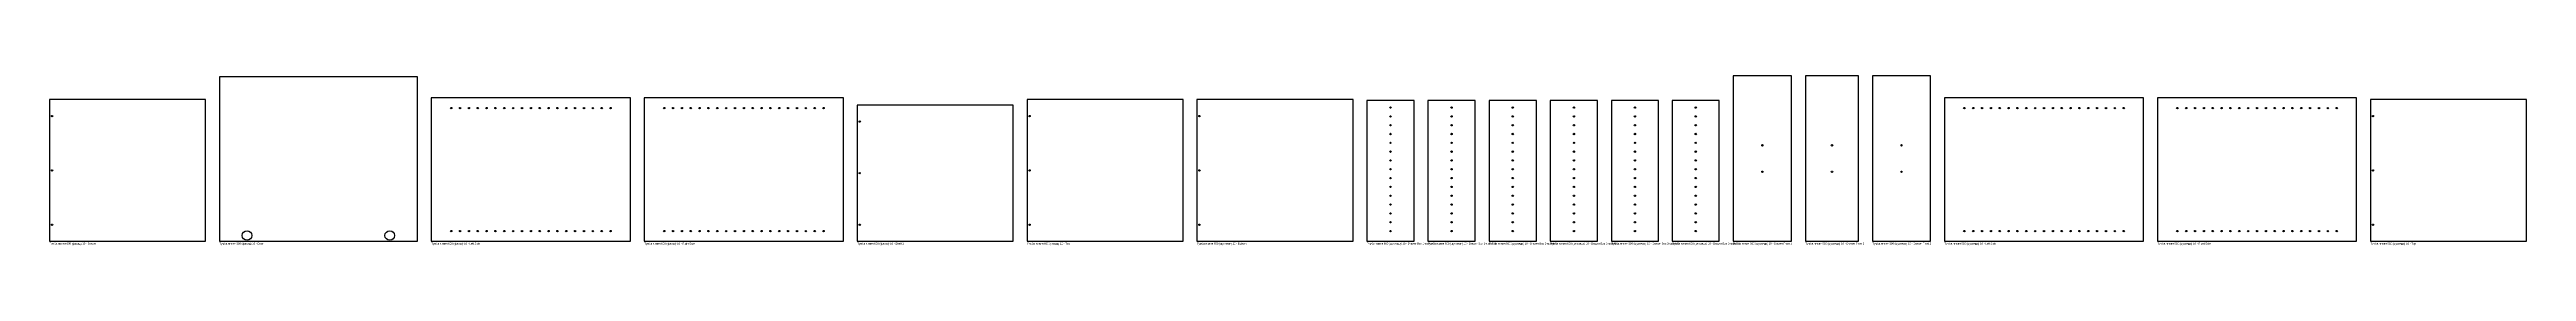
# Model space of a CAD drawing. Extents: x 0 to 8954, y -14 to 600.
import ezdxf

# ---------------------------------------------------------------- set-up
doc = ezdxf.new("R2010")
doc.units = 0
for name, color, linetype in [('ANNOTATIONS', 7, 'CONTINUOUS'), ('D35_T12', 7, 'CONTINUOUS'), ('D5_T12', 7, 'CONTINUOUS'), ('D5_T13', 7, 'CONTINUOUS'), ('D5_T32', 7, 'CONTINUOUS'), ('D5_THROUGH', 7, 'CONTINUOUS'), ('OUTLINE', 7, 'CONTINUOUS')]:
    doc.layers.add(name, color=color, linetype=linetype)

msp = doc.modelspace()

# ---------------------------------------------------------------- linework, layer by layer
at = {"layer": 'D35_T12'}
for centre in [(714, 21), (1230, 21)]:
    msp.add_circle(centre, 17.5, dxfattribs=at)
at = {"layer": 'D5_T12'}
for centre in [(4847.5, 485), (4847.5, 453), (5068.5, 485), (5068.5, 453), (5289.5, 485), (5289.5, 453), (5510.5, 485), (5510.5, 453), (5731, 485), (5731, 453), (5951, 485), (5951, 453), (4847.5, 421), (4847.5, 389), (4847.5, 357), (5068.5, 421), (5068.5, 389), (5068.5, 357), (5289.5, 421), (5289.5, 389), (5289.5, 357), (5510.5, 421), (5510.5, 389), (5510.5, 357), (5731, 421), (5731, 389), (5731, 357), (5951, 421), (5951, 389), (5951, 357), (4847.5, 325), (4847.5, 293), (5068.5, 325), (5068.5, 293), (5289.5, 325), (5289.5, 293), (5510.5, 325), (5510.5, 293), (5731, 325), (5731, 293), (5951, 325), (5951, 293), (4847.5, 261), (4847.5, 229), (4847.5, 197), (5068.5, 261), (5068.5, 229), (5068.5, 197), (5289.5, 261), (5289.5, 229), (5289.5, 197), (5510.5, 261), (5510.5, 229), (5510.5, 197), (5731, 261), (5731, 229), (5731, 197), (5951, 261), (5951, 229), (5951, 197), (4847.5, 165), (4847.5, 133), (4847.5, 101), (5068.5, 165), (5068.5, 133), (5068.5, 101), (5289.5, 165), (5289.5, 133), (5289.5, 101), (5510.5, 165), (5510.5, 133), (5510.5, 101), (5731, 165), (5731, 133), (5731, 101), (5951, 165), (5951, 133), (5951, 101), (4847.5, 69), (4847.5, 37), (5068.5, 69), (5068.5, 37), (5289.5, 69), (5289.5, 37), (5510.5, 69), (5510.5, 37), (5731, 69), (5731, 37), (5951, 69), (5951, 37)]:
    msp.add_circle(centre, 2.5, dxfattribs=at)
at = {"layer": 'D5_T13'}
for centre in [(1452, 483), (1484, 483), (1516, 483), (1548, 483), (1580, 483), (1612, 483), (1644, 483), (1676, 483), (1708, 483), (1740, 483), (1772, 483), (1804, 483), (1836, 483), (1868, 483), (1900, 483), (1932, 483), (1964, 483), (1996, 483), (2028, 483), (2222, 483), (2254, 483), (2286, 483), (2318, 483), (2350, 483), (2382, 483), (2414, 483), (2446, 483), (2478, 483), (2510, 483), (2542, 483), (2574, 483), (2606, 483), (2638, 483), (2670, 483), (2702, 483), (2734, 483), (2766, 483), (2798, 483), (6922, 483), (6954, 483), (6986, 483), (7018, 483), (7050, 483), (7082, 483), (7114, 483), (7146, 483), (7178, 483), (7210, 483), (7242, 483), (7274, 483), (7306, 483), (7338, 483), (7370, 483), (7402, 483), (7434, 483), (7466, 483), (7498, 483), (7692, 483), (7724, 483), (7756, 483), (7788, 483), (7820, 483), (7852, 483), (7884, 483), (7916, 483), (7948, 483), (7980, 483), (8012, 483), (8044, 483), (8076, 483), (8108, 483), (8140, 483), (8172, 483), (8204, 483), (8236, 483), (8268, 483), (1452, 37), (1484, 37), (1516, 37), (1548, 37), (1580, 37), (1612, 37), (1644, 37), (1676, 37), (1708, 37), (1740, 37), (1772, 37), (1804, 37), (1836, 37), (1868, 37), (1900, 37), (1932, 37), (1964, 37), (1996, 37), (2028, 37), (2222, 37), (2254, 37), (2286, 37), (2318, 37), (2350, 37), (2382, 37), (2414, 37), (2446, 37), (2478, 37), (2510, 37), (2542, 37), (2574, 37), (2606, 37), (2638, 37), (2670, 37), (2702, 37), (2734, 37), (2766, 37), (2798, 37), (6922, 37), (6954, 37), (6986, 37), (7018, 37), (7050, 37), (7082, 37), (7114, 37), (7146, 37), (7178, 37), (7210, 37), (7242, 37), (7274, 37), (7306, 37), (7338, 37), (7370, 37), (7402, 37), (7434, 37), (7466, 37), (7498, 37), (7692, 37), (7724, 37), (7756, 37), (7788, 37), (7820, 37), (7852, 37), (7884, 37), (7916, 37), (7948, 37), (7980, 37), (8012, 37), (8044, 37), (8076, 37), (8108, 37), (8140, 37), (8172, 37), (8204, 37), (8236, 37), (8268, 37)]:
    msp.add_circle(centre, 2.5, dxfattribs=at)
at = {"layer": 'D5_T32'}
for centre in [(9, 454), (9, 454), (3543, 454), (3543, 454), (4157, 454), (4157, 454), (8399, 454), (8399, 454), (2929, 434), (2929, 434), (9, 257), (9, 257), (2929, 247), (2929, 247), (3543, 257), (3543, 257), (4157, 257), (4157, 257), (8399, 257), (8399, 257), (9, 60), (9, 60), (2929, 60), (2929, 60), (3543, 60), (3543, 60), (4157, 60), (4157, 60), (8399, 60), (8399, 60)]:
    msp.add_circle(centre, 2.5, dxfattribs=at)
at = {"layer": 'D5_THROUGH'}
for centre in [(6191.8, 348), (6443.5, 348), (6694.8, 348), (6191.8, 252), (6443.5, 252), (6694.8, 252)]:
    msp.add_circle(centre, 2.5, dxfattribs=at)
at = {"layer": 'OUTLINE'}
for points in [[(614, 0), (1330, 0), (1330, 596), (614, 596), (614, 0)], [(6086, 0), (6297.5, 0), (6297.5, 600), (6086, 600), (6086, 0)], [(6347.5, 0), (6539.5, 0), (6539.5, 600), (6347.5, 600), (6347.5, 0)], [(6589.5, 0), (6800, 0), (6800, 600), (6589.5, 600), (6589.5, 0)], [(0, 0), (564, 0), (564, 514), (0, 514), (0, 0)], [(1380, 0), (2100, 0), (2100, 520), (1380, 520), (1380, 0)], [(2150, 0), (2870, 0), (2870, 520), (2150, 520), (2150, 0)], [(2920, 0), (3484, 0), (3484, 494), (2920, 494), (2920, 0)], [(3534, 0), (4098, 0), (4098, 514), (3534, 514), (3534, 0)], [(4148, 0), (4712, 0), (4712, 514), (4148, 514), (4148, 0)], [(4762, 0), (4933, 0), (4933, 510), (4762, 510), (4762, 0)], [(4983, 0), (5154, 0), (5154, 510), (4983, 510), (4983, 0)], [(5204, 0), (5375, 0), (5375, 510), (5204, 510), (5204, 0)], [(5425, 0), (5596, 0), (5596, 510), (5425, 510), (5425, 0)], [(5646, 0), (5816, 0), (5816, 510), (5646, 510), (5646, 0)], [(5866, 0), (6036, 0), (6036, 510), (5866, 510), (5866, 0)], [(6850, 0), (7570, 0), (7570, 520), (6850, 520), (6850, 0)], [(7620, 0), (8340, 0), (8340, 520), (7620, 520), (7620, 0)], [(8390, 0), (8954, 0), (8954, 514), (8390, 514), (8390, 0)]]:
    msp.add_lwpolyline(points, dxfattribs=at)

# ---------------------------------------------------------------- texts
at = {"layer": 'ANNOTATIONS'}
for s, p in [('Тумба нижня 600 (фасад) 10 - Bottom', (0, -12)), ('Тумба нижня 600 (фасад) 10 - Door', (614, -12)), ('Тумба нижня 600 (фасад) 10 - Left Side', (1380, -12)), ('Тумба нижня 600 (фасад) 10 - Right Side', (2150, -12)), ('Тумба нижня 600 (фасад) 10 - Shelf 1', (2920, -12)), ('Тумба нижня 600 (фасад) 10 - Top', (3534, -12)), ('Тумба нижня 600 (шухляди) 10 - Bottom', (4148, -12)), ('Тумба нижня 600 (шухляди) 10 - Drawer Box 1-side-L-0', (4762, -12)), ('Тумба нижня 600 (шухляди) 10 - Drawer Box 1-side-R-1', (4983, -12)), ('Тумба нижня 600 (шухляди) 10 - Drawer Box 2-side-L-0', (5204, -12)), ('Тумба нижня 600 (шухляди) 10 - Drawer Box 2-side-R-1', (5425, -12)), ('Тумба нижня 600 (шухляди) 10 - Drawer Box 3-side-L-0', (5646, -12)), ('Тумба нижня 600 (шухляди) 10 - Drawer Box 3-side-R-1', (5866, -12)), ('Тумба нижня 600 (шухляди) 10 - Drawer Front 1', (6086, -12)), ('Тумба нижня 600 (шухляди) 10 - Drawer Front 2', (6347.5, -12)), ('Тумба нижня 600 (шухляди) 10 - Drawer Front 3', (6589.5, -12)), ('Тумба нижня 600 (шухляди) 10 - Left Side', (6850, -12)), ('Тумба нижня 600 (шухляди) 10 - Right Side', (7620, -12)), ('Тумба нижня 600 (шухляди) 10 - Top', (8390, -12))]:
    msp.add_text(s, height=7, dxfattribs=at).set_placement(p)

doc.saveas('drawing.dxf')
